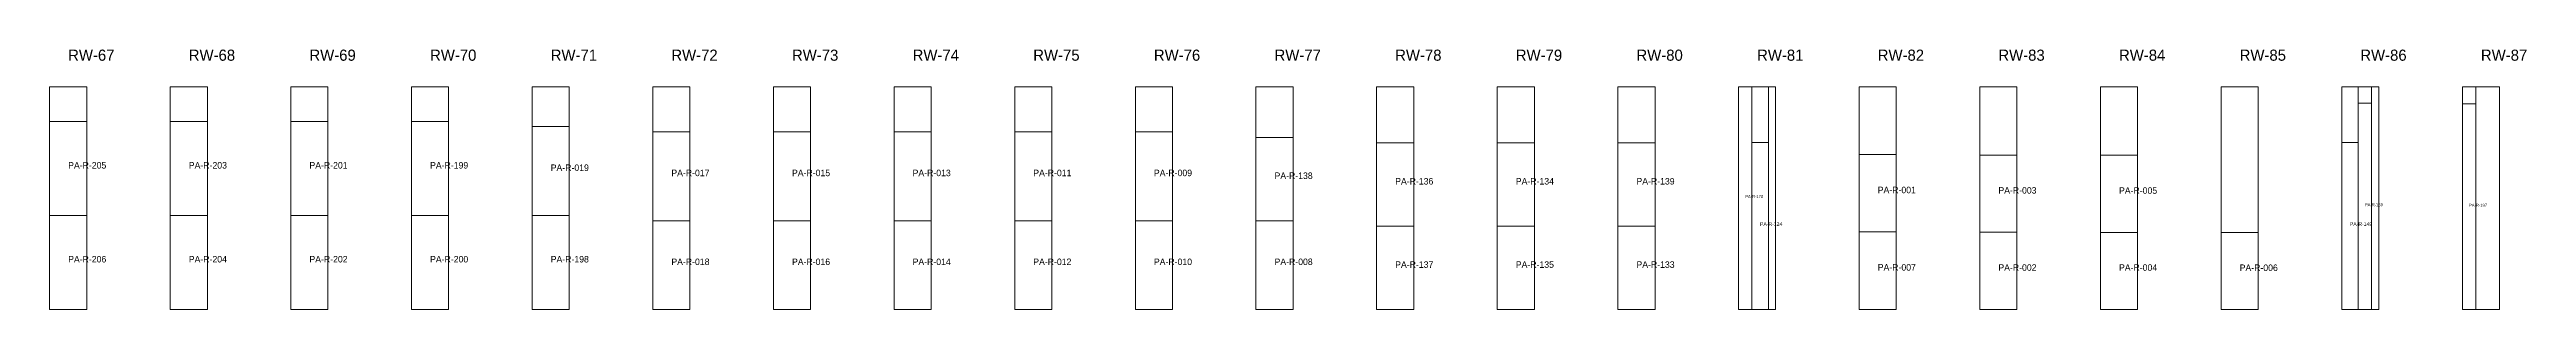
# Model space of a CAD drawing. Header units: metres. Extents: x 489.5 to 518.3, y -112.5 to -80.1.
# Drawn here: x 489.54 to 502.88, y -112.51 to -111.11 of the extents above; entities that cross this region are included whole.
import ezdxf

# ---------------------------------------------------------------- set-up
doc = ezdxf.new("R2010")
doc.units = ezdxf.units.M
for name, color, linetype, lineweight, plot in [('CORTE-DESPERDICIO', 1, 'Continuous', 0, False), ('CORTE-RECORTE', 3, 'Continuous', 0, False), ('CORTE-SOBRANTE', 2, 'Continuous', 0, False), ('CORTE-TEXTO', 5, 'Continuous', 0, False), ('CORTE-TILE', 7, 'Continuous', 0, False)]:
    doc.layers.add(name, color=color, linetype=linetype, lineweight=lineweight, plot=plot)

msp = doc.modelspace()

# ---------------------------------------------------------------- texts
at = {"layer": 'CORTE-TEXTO'}
for s, height, p in [('RW-67', 0.06, (489.639, -111.166)), ('RW-68', 0.06, (490.289, -111.166)), ('RW-69', 0.06, (490.939, -111.166)), ('RW-70', 0.06, (491.589, -111.166)), ('RW-71', 0.06, (492.239, -111.166)), ('RW-72', 0.06, (492.889, -111.166)), ('RW-73', 0.06, (493.539, -111.166)), ('RW-74', 0.06, (494.189, -111.166)), ('RW-75', 0.06, (494.839, -111.166)), ('RW-76', 0.06, (495.489, -111.166)), ('RW-77', 0.06, (496.139, -111.166)), ('RW-78', 0.06, (496.789, -111.166)), ('RW-79', 0.06, (497.439, -111.166)), ('RW-80', 0.06, (498.089, -111.166)), ('RW-81', 0.06, (498.739, -111.166)), ('RW-82', 0.06, (499.389, -111.166)), ('RW-83', 0.06, (500.039, -111.166)), ('RW-84', 0.06, (500.689, -111.166)), ('RW-85', 0.06, (501.339, -111.166)), ('RW-86', 0.06, (501.989, -111.166)), ('RW-87', 0.06, (502.639, -111.166)), ('PA-R-205', 0.035, (489.639, -111.747)), ('PA-R-203', 0.035, (490.289, -111.747)), ('PA-R-201', 0.035, (490.939, -111.747)), ('PA-R-199', 0.035, (491.589, -111.747)), ('PA-R-019', 0.035, (492.239, -111.76)), ('PA-R-017', 0.035, (492.889, -111.788)), ('PA-R-015', 0.035, (493.539, -111.788)), ('PA-R-013', 0.035, (494.189, -111.788)), ('PA-R-011', 0.035, (494.839, -111.788)), ('PA-R-009', 0.035, (495.489, -111.788)), ('PA-R-138', 0.035, (496.139, -111.803)), ('PA-R-136', 0.035, (496.789, -111.833)), ('PA-R-134', 0.035, (497.439, -111.833)), ('PA-R-139', 0.035, (498.089, -111.833)), ('PA-R-178', 0.016, (498.675, -111.906)), ('PA-R-001', 0.035, (499.389, -111.88)), ('PA-R-003', 0.035, (500.039, -111.882)), ('PA-R-005', 0.035, (500.689, -111.883)), ('PA-R-159', 0.016, (502.014, -111.95)), ('PA-R-197', 0.016, (502.575, -111.953)), ('PA-R-124', 0.0198, (498.755, -112.056)), ('PA-R-149', 0.0198, (501.933, -112.056)), ('PA-R-206', 0.035, (489.639, -112.253)), ('PA-R-204', 0.035, (490.289, -112.253)), ('PA-R-202', 0.035, (490.939, -112.253)), ('PA-R-200', 0.035, (491.589, -112.253)), ('PA-R-198', 0.035, (492.239, -112.253)), ('PA-R-018', 0.035, (492.889, -112.267)), ('PA-R-016', 0.035, (493.539, -112.267)), ('PA-R-014', 0.035, (494.189, -112.267)), ('PA-R-012', 0.035, (494.839, -112.267)), ('PA-R-010', 0.035, (495.489, -112.267)), ('PA-R-008', 0.035, (496.139, -112.267)), ('PA-R-137', 0.035, (496.789, -112.282)), ('PA-R-135', 0.035, (497.439, -112.282)), ('PA-R-133', 0.035, (498.089, -112.282)), ('PA-R-007', 0.035, (499.389, -112.297)), ('PA-R-002', 0.035, (500.039, -112.298)), ('PA-R-004', 0.035, (500.689, -112.298)), ('PA-R-006', 0.035, (501.339, -112.299))]:
    msp.add_text(s, height=height, dxfattribs=at).set_placement(p)

# ---------------------------------------------------------------- linework, layer by layer
at = {"layer": 'CORTE-DESPERDICIO'}
for points in [[(498.711, -111.606), (498.8, -111.606), (498.8, -111.306), (498.711, -111.306)], [(498.8, -112.506), (498.839, -112.506), (498.839, -111.306), (498.8, -111.306)], [(501.889, -111.606), (501.978, -111.606), (501.978, -111.306), (501.889, -111.306)], [(501.978, -111.394), (502.05, -111.394), (502.05, -111.306), (501.978, -111.306)], [(502.05, -112.506), (502.089, -112.506), (502.089, -111.306), (502.05, -111.306)], [(502.539, -111.399), (502.611, -111.399), (502.611, -111.306), (502.539, -111.306)]]:
    msp.add_lwpolyline(points, close=True, dxfattribs=at)
at = {"layer": 'CORTE-RECORTE'}
for points in [[(498.639, -112.506), (498.711, -112.506), (498.711, -111.306), (498.639, -111.306)], [(501.978, -112.506), (502.05, -112.506), (502.05, -111.394), (501.978, -111.394)], [(502.539, -112.506), (502.611, -112.506), (502.611, -111.399), (502.539, -111.399)], [(489.539, -112), (489.739, -112), (489.739, -111.493), (489.539, -111.493)], [(490.189, -112), (490.389, -112), (490.389, -111.493), (490.189, -111.493)], [(490.839, -112), (491.039, -112), (491.039, -111.493), (490.839, -111.493)], [(491.489, -112), (491.689, -112), (491.689, -111.493), (491.489, -111.493)], [(492.139, -112), (492.339, -112), (492.339, -111.521), (492.139, -111.521)], [(492.789, -112.028), (492.989, -112.028), (492.989, -111.549), (492.789, -111.549)], [(493.439, -112.028), (493.639, -112.028), (493.639, -111.549), (493.439, -111.549)], [(494.089, -112.028), (494.289, -112.028), (494.289, -111.549), (494.089, -111.549)], [(494.739, -112.028), (494.939, -112.028), (494.939, -111.549), (494.739, -111.549)], [(495.389, -112.028), (495.589, -112.028), (495.589, -111.549), (495.389, -111.549)], [(496.039, -112.028), (496.239, -112.028), (496.239, -111.579), (496.039, -111.579)], [(496.689, -112.057), (496.889, -112.057), (496.889, -111.608), (496.689, -111.608)], [(497.339, -112.057), (497.539, -112.057), (497.539, -111.608), (497.339, -111.608)], [(497.989, -112.057), (498.189, -112.057), (498.189, -111.608), (497.989, -111.608)], [(498.711, -112.506), (498.8, -112.506), (498.8, -111.606), (498.711, -111.606)], [(499.289, -112.088), (499.489, -112.088), (499.489, -111.671), (499.289, -111.671)], [(499.939, -112.09), (500.139, -112.09), (500.139, -111.674), (499.939, -111.674)], [(500.589, -112.091), (500.789, -112.091), (500.789, -111.675), (500.589, -111.675)], [(501.889, -112.506), (501.978, -112.506), (501.978, -111.606), (501.889, -111.606)], [(489.539, -112.506), (489.739, -112.506), (489.739, -112), (489.539, -112)], [(490.189, -112.506), (490.389, -112.506), (490.389, -112), (490.189, -112)], [(490.839, -112.506), (491.039, -112.506), (491.039, -112), (490.839, -112)], [(491.489, -112.506), (491.689, -112.506), (491.689, -112), (491.489, -112)], [(492.139, -112.506), (492.339, -112.506), (492.339, -112), (492.139, -112)], [(492.789, -112.506), (492.989, -112.506), (492.989, -112.028), (492.789, -112.028)], [(493.439, -112.506), (493.639, -112.506), (493.639, -112.028), (493.439, -112.028)], [(494.089, -112.506), (494.289, -112.506), (494.289, -112.028), (494.089, -112.028)], [(494.739, -112.506), (494.939, -112.506), (494.939, -112.028), (494.739, -112.028)], [(495.389, -112.506), (495.589, -112.506), (495.589, -112.028), (495.389, -112.028)], [(496.039, -112.506), (496.239, -112.506), (496.239, -112.028), (496.039, -112.028)], [(496.689, -112.506), (496.889, -112.506), (496.889, -112.057), (496.689, -112.057)], [(497.339, -112.506), (497.539, -112.506), (497.539, -112.057), (497.339, -112.057)], [(497.989, -112.506), (498.189, -112.506), (498.189, -112.057), (497.989, -112.057)], [(499.289, -112.506), (499.489, -112.506), (499.489, -112.088), (499.289, -112.088)], [(499.939, -112.506), (500.139, -112.506), (500.139, -112.09), (499.939, -112.09)], [(500.589, -112.506), (500.789, -112.506), (500.789, -112.091), (500.589, -112.091)], [(501.239, -112.506), (501.439, -112.506), (501.439, -112.091), (501.239, -112.091)]]:
    msp.add_lwpolyline(points, close=True, dxfattribs=at)
at = {"layer": 'CORTE-SOBRANTE'}
for points in [[(489.539, -111.493), (489.739, -111.493), (489.739, -111.306), (489.539, -111.306)], [(490.189, -111.493), (490.389, -111.493), (490.389, -111.306), (490.189, -111.306)], [(490.839, -111.493), (491.039, -111.493), (491.039, -111.306), (490.839, -111.306)], [(491.489, -111.493), (491.689, -111.493), (491.689, -111.306), (491.489, -111.306)], [(492.139, -111.521), (492.339, -111.521), (492.339, -111.306), (492.139, -111.306)], [(492.789, -111.549), (492.989, -111.549), (492.989, -111.306), (492.789, -111.306)], [(493.439, -111.549), (493.639, -111.549), (493.639, -111.306), (493.439, -111.306)], [(494.089, -111.549), (494.289, -111.549), (494.289, -111.306), (494.089, -111.306)], [(494.739, -111.549), (494.939, -111.549), (494.939, -111.306), (494.739, -111.306)], [(495.389, -111.549), (495.589, -111.549), (495.589, -111.306), (495.389, -111.306)], [(496.039, -111.579), (496.239, -111.579), (496.239, -111.306), (496.039, -111.306)], [(496.689, -111.608), (496.889, -111.608), (496.889, -111.306), (496.689, -111.306)], [(497.339, -111.608), (497.539, -111.608), (497.539, -111.306), (497.339, -111.306)], [(497.989, -111.608), (498.189, -111.608), (498.189, -111.306), (497.989, -111.306)], [(499.289, -111.671), (499.489, -111.671), (499.489, -111.306), (499.289, -111.306)], [(499.939, -111.674), (500.139, -111.674), (500.139, -111.306), (499.939, -111.306)], [(500.589, -111.675), (500.789, -111.675), (500.789, -111.306), (500.589, -111.306)], [(501.239, -112.091), (501.439, -112.091), (501.439, -111.306), (501.239, -111.306)], [(502.611, -112.506), (502.739, -112.506), (502.739, -111.306), (502.611, -111.306)]]:
    msp.add_lwpolyline(points, close=True, dxfattribs=at)
at = {"layer": 'CORTE-TILE'}
for points in [[(489.539, -112.506), (489.739, -112.506), (489.739, -111.306), (489.539, -111.306)], [(490.189, -112.506), (490.389, -112.506), (490.389, -111.306), (490.189, -111.306)], [(490.839, -112.506), (491.039, -112.506), (491.039, -111.306), (490.839, -111.306)], [(491.489, -112.506), (491.689, -112.506), (491.689, -111.306), (491.489, -111.306)], [(492.139, -112.506), (492.339, -112.506), (492.339, -111.306), (492.139, -111.306)], [(492.789, -112.506), (492.989, -112.506), (492.989, -111.306), (492.789, -111.306)], [(493.439, -112.506), (493.639, -112.506), (493.639, -111.306), (493.439, -111.306)], [(494.089, -112.506), (494.289, -112.506), (494.289, -111.306), (494.089, -111.306)], [(494.739, -112.506), (494.939, -112.506), (494.939, -111.306), (494.739, -111.306)], [(495.389, -112.506), (495.589, -112.506), (495.589, -111.306), (495.389, -111.306)], [(496.039, -112.506), (496.239, -112.506), (496.239, -111.306), (496.039, -111.306)], [(496.689, -112.506), (496.889, -112.506), (496.889, -111.306), (496.689, -111.306)], [(497.339, -112.506), (497.539, -112.506), (497.539, -111.306), (497.339, -111.306)], [(497.989, -112.506), (498.189, -112.506), (498.189, -111.306), (497.989, -111.306)], [(498.639, -112.506), (498.839, -112.506), (498.839, -111.306), (498.639, -111.306)], [(499.289, -112.506), (499.489, -112.506), (499.489, -111.306), (499.289, -111.306)], [(499.939, -112.506), (500.139, -112.506), (500.139, -111.306), (499.939, -111.306)], [(500.589, -112.506), (500.789, -112.506), (500.789, -111.306), (500.589, -111.306)], [(501.239, -112.506), (501.439, -112.506), (501.439, -111.306), (501.239, -111.306)], [(501.889, -112.506), (502.089, -112.506), (502.089, -111.306), (501.889, -111.306)], [(502.539, -112.506), (502.739, -112.506), (502.739, -111.306), (502.539, -111.306)]]:
    msp.add_lwpolyline(points, close=True, dxfattribs=at)

msp.set_redraw_order([(e.dxf.handle, doc.entitydb.next_handle()) for e in msp.query("TEXT MTEXT ATTDEF DIMENSION ARC_DIMENSION")])  # texts and dimensions are drawn at this point

doc.saveas('drawing.dxf')
